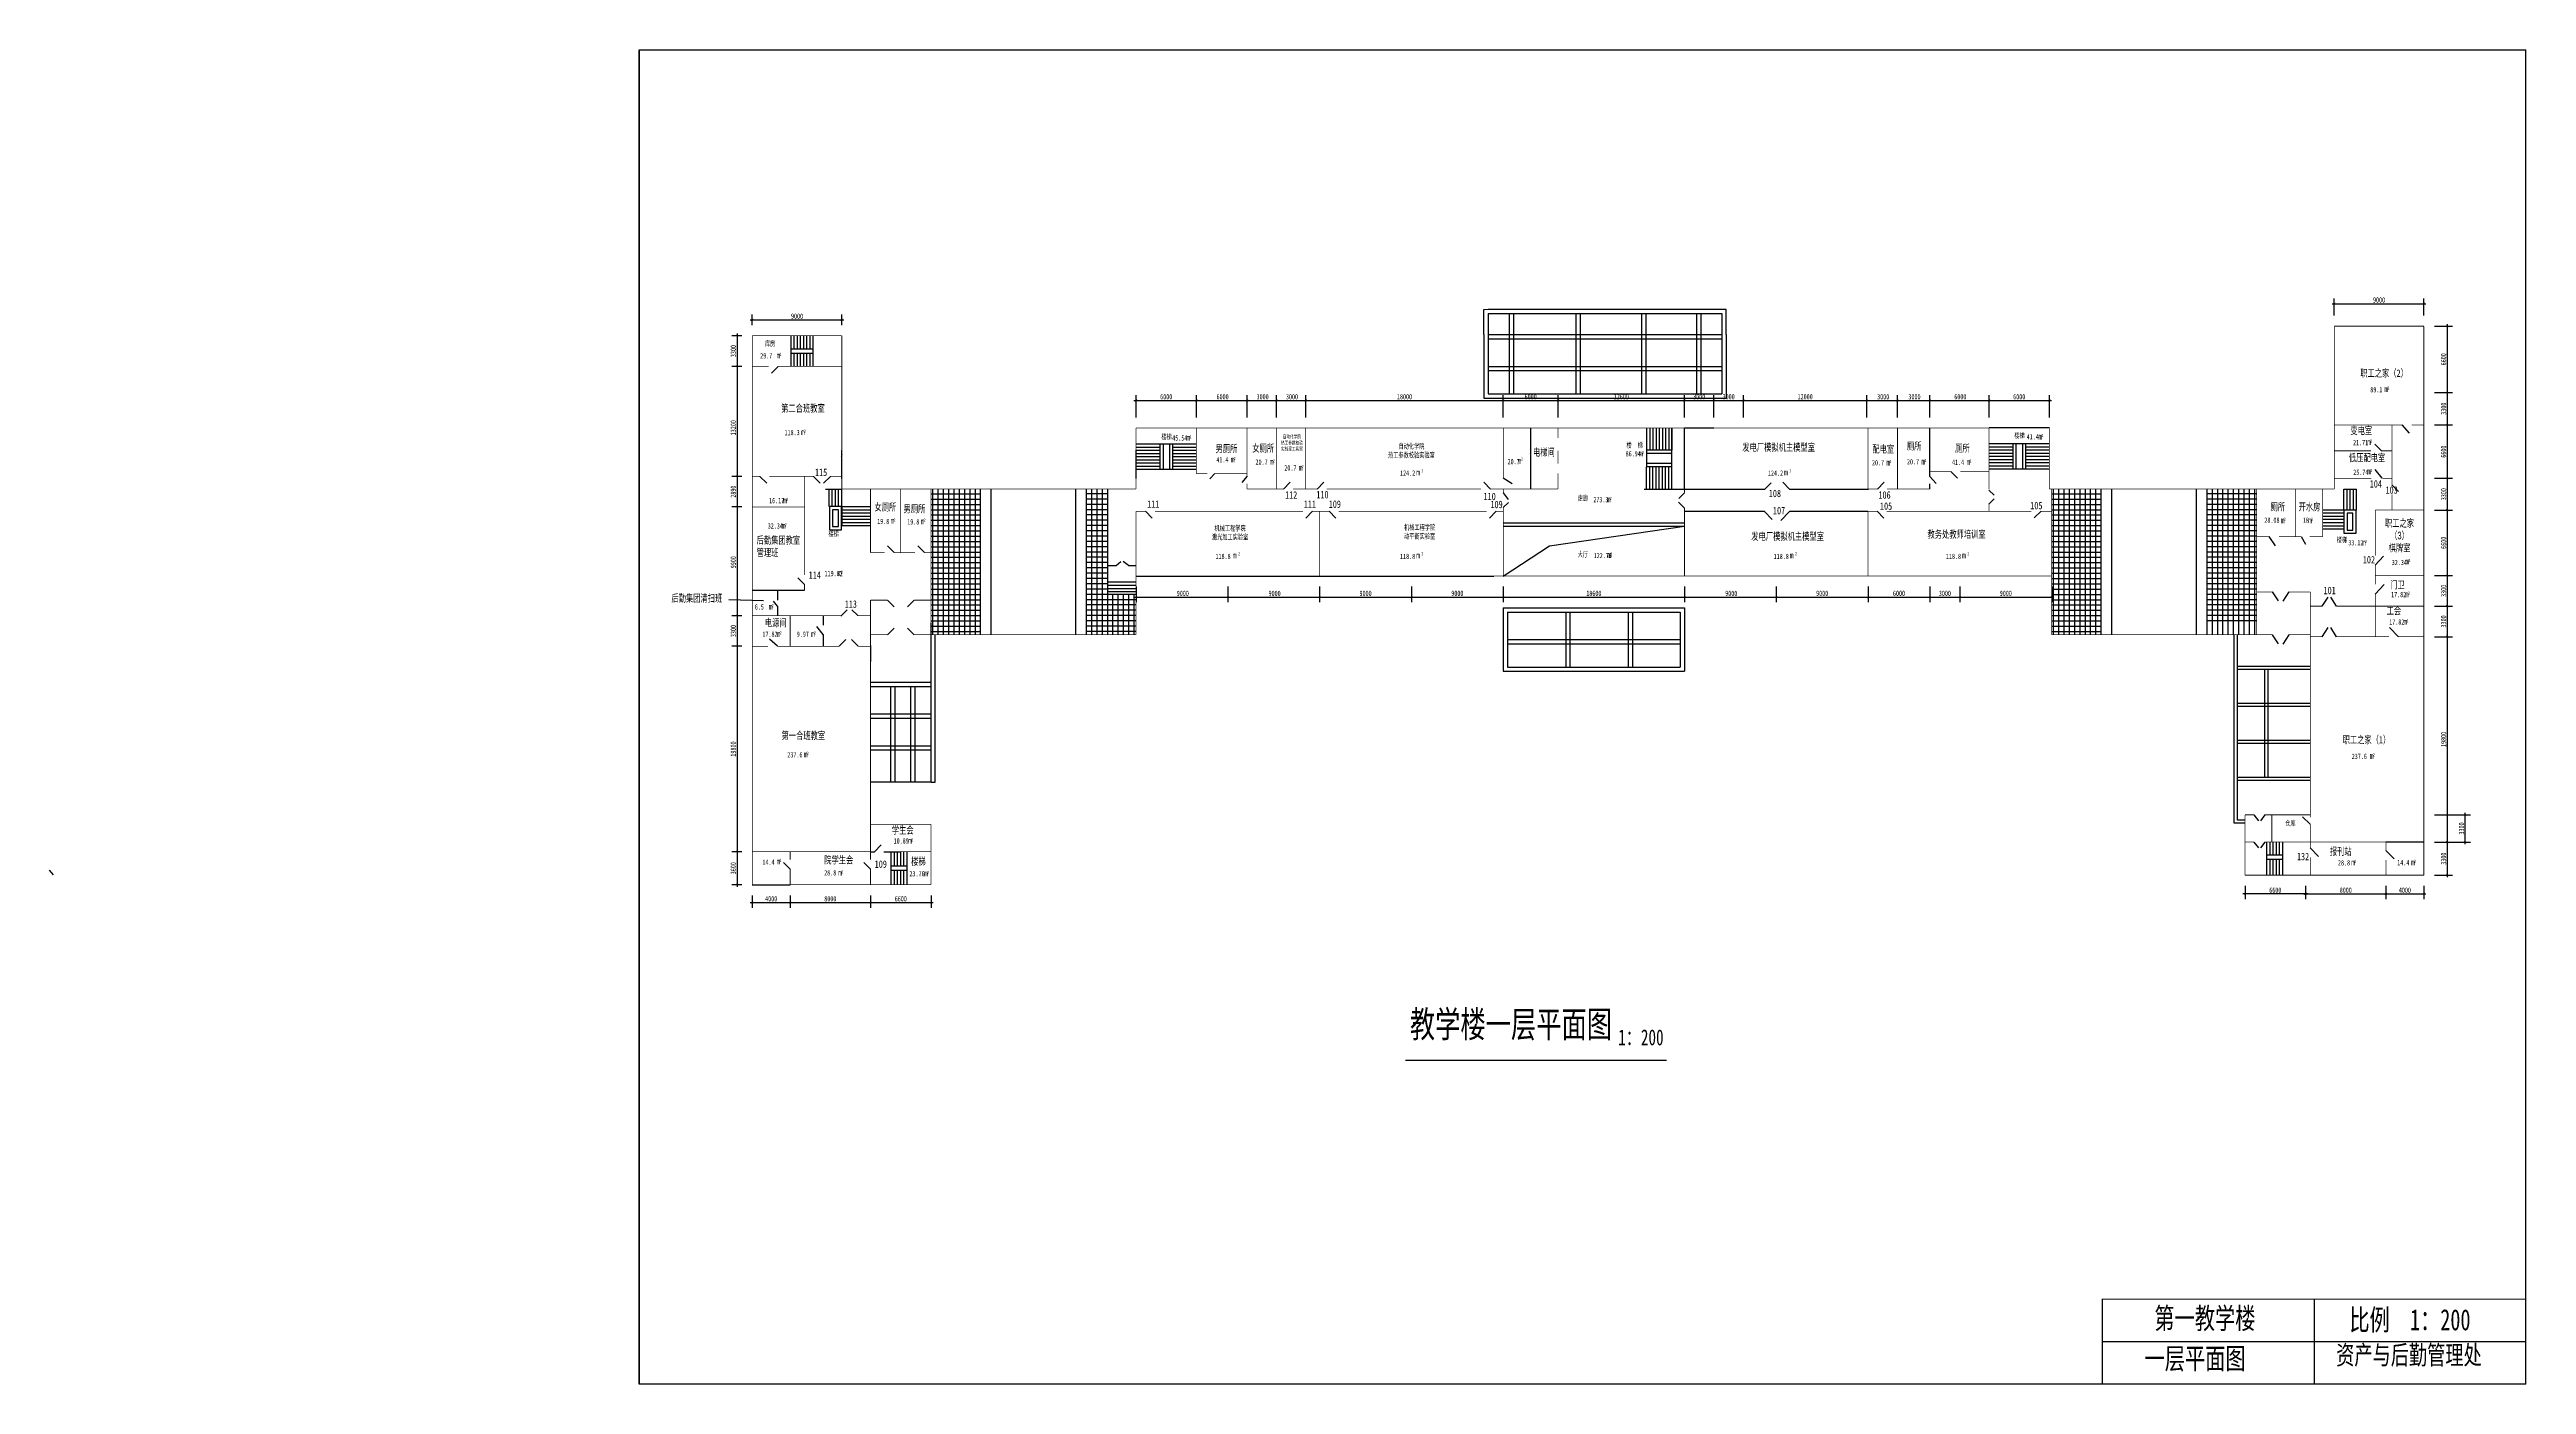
# Model space of a CAD drawing. Extents: x -141466 to 92479, y -96404 to 29716.
import ezdxf

# ---------------------------------------------------------------- set-up
doc = ezdxf.new("R2010")
doc.units = 0
doc.header["$LTSCALE"] = 20
doc.layers.get('0').update_dxf_attribs({"linetype": 'CONTINUOUS'})
doc.layers.get('DEFPOINTS').update_dxf_attribs({"linetype": 'CONTINUOUS'})
doc.styles.get("Standard").update_dxf_attribs({"font": '', "width": 0.7, "height": 700})
doc.styles.get('Standard').set_extended_font_data('FangSong_GB2312')

# ---------------------------------------------------------------- blocks, each defined once
blk = doc.blocks.new('1')
blk.add_line((0, 0), (900, -1))
blk = doc.blocks.new('_ARCHTICK')
at = {"color": 0, "linetype": 'ByBlock', "const_width": 0.15}
blk.add_lwpolyline([(-0.5, -0.5), (0.5, 0.5)], dxfattribs=at)

msp = doc.modelspace()

# ---------------------------------------------------------------- linework, layer by layer
for p, q in [((-5994, 5167), (-5594, 5179)), ((-5994, 2779), (-5994, 5167)), ((-5594, 5179), (16896, 5179)), ((-5594, 4779), (-5594, -2821)), ((-5594, 4779), (16496, 4779)), ((-3594, 4779), (-3594, -2821)), ((-3194, 4779), (-3194, -2821)), ((2706, 4779), (2706, -2821)), ((3106, 4779), (3106, -2821)), ((8891, 4779), (8891, -2821)), ((9291, 4779), (9291, -2821)), ((14096, 4779), (14096, -2821)), ((14496, 4779), (14496, -2821)), ((16496, 4779), (16496, -2821)), ((16896, 2779), (16896, 5169)), ((-71464, 2673), (-71464, -217)), ((-71164, 2673), (-71164, 1428)), ((-70864, 2673), (-70864, 1428)), ((-70564, 2673), (-70564, 1428)), ((-70264, 2673), (-70264, 1428)), ((-69964, 2673), (-69964, 1428)), ((-69664, 2673), (-69664, 1428)), ((-69364, 2673), (-69364, -217)), ((-5994, 2779), (-5994, -3221)), ((-5594, 2779), (16496, 2779)), ((-5594, 2379), (16496, 2379)), ((16896, 2779), (16896, -3221)), ((-71464, 1428), (-69364, 1428)), ((-71464, 1028), (-69364, 1028)), ((-71164, 1028), (-71164, -217)), ((-70864, 1028), (-70864, -217)), ((-70564, 1028), (-70564, -217)), ((-70264, 1028), (-70264, -217)), ((-69964, 1028), (-69964, -217)), ((-69664, 1028), (-69664, -217)), ((-5594, -221), (16496, -221)), ((-5594, -621), (16496, -621)), ((-5994, -3221), (16896, -3221)), ((-5594, -2821), (16496, -2821)), ((-1574, -6037), (-1574, -11807)), ((9366, -6037), (9366, -8137)), ((9666, -6037), (9666, -8137)), ((9966, -6037), (9966, -8137)), ((10266, -6037), (10266, -8137)), ((10566, -6037), (10566, -8137)), ((10866, -6037), (10866, -8137)), ((11166, -6037), (11166, -8137)), ((11466, -6037), (11466, -8137)), ((11766, -11807), (11766, -6037)), ((11766, -6037), (11766, -8137)), ((12956, -11807), (12956, -6037)), ((12956, -6037), (15736, -6037)), ((36136, -10610), (36136, -6037)), ((47417, -6037), (41726, -6037)), ((80723, -5752), (81413, -6526)), ((-38844, -7537), (-33144, -7537)), ((-38844, -7837), (-36594, -7837)), ((-38844, -8137), (-36594, -8137)), ((-38844, -8437), (-36594, -8437)), ((-38844, -8737), (-36594, -8737)), ((-38844, -9037), (-36594, -9037)), ((-38844, -9337), (-36594, -9337)), ((-36594, -7537), (-36594, -9937)), ((-36294, -7537), (-36294, -9937)), ((-35694, -7537), (-35694, -9937)), ((-35394, -7537), (-35394, -9937)), ((-35394, -7837), (-33144, -7837)), ((-35394, -8137), (-33144, -8137)), ((-35394, -8437), (-33144, -8437)), ((-35394, -8737), (-33144, -8737)), ((-35394, -9037), (-33144, -9037)), ((-35394, -9337), (-33144, -9337)), ((11766, -8137), (9366, -8137)), ((9366, -8137), (9366, -9707)), ((11766, -8437), (9366, -8437)), ((47415, -7537), (41715, -7537)), ((43965, -7837), (41715, -7837)), ((43965, -8137), (41715, -8137)), ((43965, -8437), (41715, -8437)), ((43965, -8737), (41715, -8737)), ((43965, -9037), (41715, -9037)), ((43965, -9337), (41715, -9337)), ((43965, -7537), (43965, -9937)), ((44265, -7537), (44265, -9937)), ((44865, -7537), (44865, -9937)), ((45165, -7537), (45165, -9937)), ((47415, -7837), (45165, -7837)), ((47415, -8137), (45165, -8137)), ((47415, -8437), (45165, -8437)), ((47415, -8737), (45165, -8737)), ((47415, -9037), (45165, -9037)), ((47415, -9337), (45165, -9337)), ((78777, -8197), (78154, -7559)), ((-67715, -10607), (-68359, -11258)), ((-38844, -9637), (-36594, -9637)), ((-38844, -9937), (-33144, -9937)), ((-35394, -9637), (-33144, -9637)), ((-31399, -10343), (-31879, -10856)), ((-28364, -10598), (-28849, -11197)), ((-4164, -10758), (-3316, -11297)), ((11766, -9407), (9366, -9407)), ((9366, -11807), (9366, -9707)), ((11766, -9707), (9366, -9707)), ((9666, -11807), (9666, -9707)), ((9966, -11807), (9966, -9707)), ((10266, -11807), (10266, -9707)), ((10566, -11807), (10566, -9707)), ((10866, -11807), (10866, -9707)), ((11166, -11807), (11166, -9707)), ((11466, -11807), (11466, -9707)), ((11766, -11807), (11766, -9707)), ((20510, -11860), (21150, -11220)), ((22870, -11810), (22230, -11170)), ((36136, -10610), (36734, -11296)), ((36136, -11807), (36136, -11310)), ((38120, -10159), (38739, -10781)), ((43965, -9637), (41715, -9637)), ((47415, -9937), (41715, -9937)), ((47415, -9637), (45165, -9637)), ((78855, -10793), (78180, -9962)), ((-68167, -11807), (-66634, -11807)), ((-67834, -13466), (-67834, -11807)), ((-67534, -13466), (-67534, -11807)), ((-67234, -13466), (-67234, -11807)), ((-66934, -13466), (-66934, -11807)), ((-66634, -13466), (-66634, -11807)), ((-66634, -13466), (-66634, -15266)), ((-66634, -13466), (-63924, -13466)), ((-66634, -13766), (-63924, -13766)), ((-58204, -12259), (-53524, -12259)), ((-58204, -12759), (-53524, -12759)), ((-58204, -13259), (-53524, -13259)), ((-58204, -13759), (-53524, -13759)), ((-58024, -25577), (-58024, -11807)), ((-57524, -25577), (-57524, -11807)), ((-57024, -25577), (-57024, -11807)), ((-56524, -25577), (-56524, -11807)), ((-56024, -25577), (-56024, -11807)), ((-55524, -25577), (-55524, -11807)), ((-55024, -25577), (-55024, -11807)), ((-54524, -25577), (-54524, -11807)), ((-54024, -25577), (-54024, -11807)), ((-53524, -25577), (-53524, -11807)), ((-52524, -25577), (-52524, -11807)), ((-44524, -25577), (-44524, -11807)), ((-43524, -25577), (-43524, -11807)), ((-43524, -25577), (-43524, -11807)), ((-41524, -12259), (-43524, -12259)), ((-41524, -12759), (-43524, -12759)), ((-41524, -13259), (-43524, -13259)), ((-41524, -13759), (-43524, -13759)), ((-43024, -25577), (-43024, -11807)), ((-42524, -25577), (-42524, -11807)), ((-42024, -25577), (-42024, -11807)), ((-41524, -25577), (-41524, -11807)), ((-22173, -13907), (-22809, -14544)), ((-4833, -13907), (-5469, -14544)), ((-4170, -12180), (-3690, -12800)), ((-4160, -13560), (-3680, -13080)), ((9160, -11807), (13758, -11807)), ((12960, -13620), (12400, -13060)), ((12960, -12150), (12410, -12700)), ((20500, -13920), (12910, -13920)), ((12960, -12150), (12930, -12150)), ((12956, -12163), (12956, -12163)), ((13350, -11810), (20500, -11810)), ((20510, -13930), (21250, -14670)), ((22870, -13930), (22040, -14770)), ((22870, -11810), (30320, -11810)), ((30270, -13920), (22870, -13920)), ((41710, -11910), (42200, -12400)), ((41710, -13240), (42200, -12740)), ((47636, -12259), (52316, -12259)), ((47636, -12759), (52316, -12759)), ((47636, -13259), (52316, -13259)), ((47636, -13759), (52316, -13759)), ((47816, -25577), (47816, -11807)), ((48316, -25577), (48316, -11807)), ((48816, -25577), (48816, -11807)), ((49316, -25577), (49316, -11807)), ((49816, -25577), (49816, -11807)), ((50316, -25577), (50316, -11807)), ((50816, -25577), (50816, -11807)), ((51316, -25577), (51316, -11807)), ((51816, -25577), (51816, -11807)), ((52316, -25577), (52316, -11807)), ((52316, -25577), (52316, -11807)), ((53316, -25577), (53316, -11807)), ((61316, -25577), (61316, -11807)), ((62316, -25577), (62316, -11807)), ((66996, -12259), (62316, -12259)), ((66996, -12759), (62316, -12759)), ((66996, -13259), (62316, -13259)), ((66996, -13759), (62316, -13759)), ((62816, -25577), (62816, -11807)), ((63316, -25577), (63316, -11807)), ((63816, -25577), (63816, -11807)), ((64316, -25577), (64316, -11807)), ((64816, -25577), (64816, -11807)), ((65316, -25577), (65316, -11807)), ((65816, -25577), (65816, -11807)), ((66316, -25577), (66316, -11807)), ((66816, -25577), (66816, -11807)), ((75235, -13799), (73219, -13799)), ((75227, -11807), (76435, -11807)), ((75235, -13799), (75235, -11807)), ((75535, -13799), (75535, -11807)), ((75835, -13799), (75835, -11807)), ((76135, -13799), (76135, -11807)), ((76435, -13799), (76435, -11807)), ((-66634, -14066), (-63924, -14066)), ((-66634, -14366), (-63924, -14366)), ((-66634, -14666), (-63924, -14666)), ((-66634, -14966), (-63924, -14966)), ((-66634, -15266), (-63924, -15266)), ((-58204, -14259), (-53524, -14259)), ((-58204, -14759), (-53524, -14759)), ((-58204, -15259), (-53524, -15259)), ((-58204, -15759), (-53524, -15759)), ((-58204, -16259), (-53524, -16259)), ((-41524, -14259), (-43524, -14259)), ((-41524, -14759), (-43524, -14759)), ((-41524, -15259), (-43524, -15259)), ((-41524, -15759), (-43524, -15759)), ((-41524, -16259), (-43524, -16259)), ((-4164, -14999), (12956, -14999)), ((-4164, -15299), (12956, -15299)), ((201, -17165), (12956, -15299)), ((47636, -14259), (52316, -14259)), ((47636, -14759), (52316, -14759)), ((47636, -15259), (52316, -15259)), ((47636, -15759), (52316, -15759)), ((47636, -16259), (52316, -16259)), ((66996, -14259), (62316, -14259)), ((66996, -14759), (62316, -14759)), ((66996, -15259), (62316, -15259)), ((66996, -15759), (62316, -15759)), ((66996, -16259), (62316, -16259)), ((68161, -16303), (68731, -17158)), ((71196, -16303), (71611, -17029)), ((75235, -14099), (73219, -14099)), ((75235, -14399), (73219, -14399)), ((75235, -14699), (73219, -14699)), ((75235, -14999), (73219, -14999)), ((75235, -15299), (73219, -15299)), ((75235, -15599), (73219, -15599)), ((-58204, -16759), (-53524, -16759)), ((-58204, -17259), (-53524, -17259)), ((-58204, -17759), (-53524, -17759)), ((-58204, -18259), (-53524, -18259)), ((-41524, -16759), (-43524, -16759)), ((-41524, -17259), (-43524, -17259)), ((-41524, -17759), (-43524, -17759)), ((-41524, -18259), (-43524, -18259)), ((-40721, -19042), (-40297, -18647)), ((-39549, -19042), (-40057, -18647)), ((-4164, -20027), (201, -17165)), ((47636, -16759), (52316, -16759)), ((47636, -17259), (52316, -17259)), ((47636, -17759), (52316, -17759)), ((47636, -18259), (52316, -18259)), ((66996, -16759), (62316, -16759)), ((66996, -17259), (62316, -17259)), ((66996, -17759), (62316, -17759)), ((66996, -18259), (62316, -18259)), ((78202, -18993), (78971, -18140)), ((-58204, -18759), (-53524, -18759)), ((-58204, -19259), (-53524, -19259)), ((-58204, -19759), (-53524, -19759)), ((-58204, -20259), (-53524, -20259)), ((-58204, -20759), (-53524, -20759)), ((-41524, -18759), (-43524, -18759)), ((-41524, -19259), (-43524, -19259)), ((-41524, -19759), (-43524, -19759)), ((-41524, -20259), (-43524, -20259)), ((-41524, -20759), (-43524, -20759)), ((-41524, -19042), (-40721, -19042)), ((-41524, -20588), (-38844, -20588)), ((-41524, -20888), (-38844, -20888)), ((-39549, -19042), (-38844, -19042)), ((-38844, -20027), (-5044, -20027)), ((47636, -18759), (52316, -18759)), ((47636, -19259), (52316, -19259)), ((47636, -19759), (52316, -19759)), ((47636, -20259), (52316, -20259)), ((47636, -20759), (52316, -20759)), ((66996, -18759), (62316, -18759)), ((66996, -19259), (62316, -19259)), ((66996, -19759), (62316, -19759)), ((66996, -20259), (62316, -20259)), ((66996, -20759), (62316, -20759)), ((78202, -21724), (79029, -20829)), ((-77297, -22237), (-74030, -22329)), ((-75094, -21371), (-70160, -21371)), ((-72715, -22869), (-73075, -22410)), ((-72715, -22869), (-72715, -23777)), ((-66720, -23810), (-66130, -23220)), ((-65130, -23760), (-65680, -23220)), ((-58204, -21259), (-53524, -21259)), ((-58204, -21759), (-53524, -21759)), ((-58204, -22259), (-53524, -22259)), ((-58204, -22759), (-53524, -22759)), ((-58204, -22759), (-53524, -22759)), ((-58204, -23259), (-53524, -23259)), ((-41524, -21259), (-43524, -21259)), ((-38844, -21759), (-43524, -21759)), ((-38844, -22259), (-43524, -22259)), ((-38844, -22759), (-43524, -22759)), ((-38844, -22759), (-43524, -22759)), ((-38844, -23259), (-43524, -23259)), ((-41524, -21201), (-38844, -21201)), ((-41524, -21489), (-38844, -21489)), ((-41024, -25577), (-41024, -21759)), ((-40524, -25577), (-40524, -21759)), ((-40024, -25577), (-40024, -21759)), ((-39524, -25577), (-39524, -21759)), ((-39024, -25577), (-39024, -21759)), ((-4164, -23027), (-4164, -29027)), ((-4164, -23027), (12956, -23027)), ((12956, -23027), (12956, -29027)), ((47636, -21259), (52316, -21259)), ((47636, -21759), (52316, -21759)), ((47636, -22259), (52316, -22259)), ((47636, -22759), (52316, -22759)), ((47636, -22759), (52316, -22759)), ((47636, -23259), (52316, -23259)), ((66996, -21259), (62316, -21259)), ((66996, -21759), (62316, -21759)), ((66996, -22259), (62316, -22259)), ((66996, -22759), (62316, -22759)), ((66996, -22759), (62316, -22759)), ((66996, -23259), (62316, -23259)), ((68469, -21533), (69039, -22377)), ((70025, -21533), (69480, -22403)), ((73168, -22872), (73763, -22010)), ((74528, -22872), (73999, -22010)), ((-68390, -25545), (-69006, -24807)), ((-68390, -23777), (-68390, -24660)), ((-68390, -25545), (-68390, -26667)), ((-58204, -23759), (-53524, -23759)), ((-58204, -24259), (-53524, -24259)), ((-58204, -39488), (-58204, -24439)), ((-58204, -24759), (-53524, -24759)), ((-58204, -25259), (-53524, -25259)), ((-57804, -39488), (-57804, -25577)), ((-38844, -23759), (-43524, -23759)), ((-38844, -24259), (-43524, -24259)), ((-38844, -24759), (-43524, -24759)), ((-38844, -25259), (-43524, -25259)), ((-3764, -23427), (-3764, -28627)), ((-3764, -23427), (12556, -23427)), ((1736, -23427), (1736, -28627)), ((2136, -23427), (2136, -28627)), ((7636, -23427), (7636, -28627)), ((8036, -23427), (8036, -28627)), ((12556, -23427), (12556, -28627)), ((47636, -23759), (52316, -23759)), ((47636, -24259), (52316, -24259)), ((47636, -24759), (52316, -24759)), ((47636, -25259), (52316, -25259)), ((66996, -23759), (62316, -23759)), ((66996, -24259), (62316, -24259)), ((64886, -43385), (64886, -25577)), ((65186, -43085), (65186, -25577)), ((68469, -25577), (69039, -26422)), ((70025, -25577), (69480, -26448)), ((73168, -25762), (73763, -24900)), ((74528, -25762), (73999, -24900)), ((80401, -25762), (79542, -24891)), ((-72705, -26667), (-73453, -25997)), ((-3764, -26027), (12556, -26027)), ((-3764, -26427), (12556, -26427)), ((-58204, -30088), (-63924, -30088)), ((-4164, -29027), (12956, -29027)), ((-3764, -28627), (12556, -28627)), ((65186, -28527), (72057, -28527)), ((65186, -28827), (72057, -28827)), ((67746, -28827), (67746, -39027)), ((68046, -28827), (68046, -39027)), ((-58204, -30488), (-63924, -30488)), ((-62004, -39488), (-62004, -30488)), ((-61604, -39488), (-61604, -30488)), ((-60104, -39488), (-60104, -30488)), ((-59704, -39488), (-59704, -30488)), ((65186, -32027), (72057, -32027)), ((65186, -32327), (72057, -32327)), ((-58204, -33088), (-63924, -33088)), ((-58204, -33488), (-63924, -33488)), ((-58204, -36088), (-63924, -36088)), ((-58204, -36488), (-63924, -36488)), ((65186, -35527), (72057, -35527)), ((65186, -35827), (72057, -35827)), ((-58204, -39488), (-63924, -39488)), ((-58204, -39488), (-57804, -39488)), ((65186, -39027), (72057, -39027)), ((65186, -39327), (72057, -39327)), ((65893, -43385), (64886, -43385)), ((65893, -43085), (65186, -43085)), ((66740, -42587), (67185, -43144)), ((67760, -42587), (67355, -43144)), ((72057, -43457), (71327, -42765)), ((-63924, -46067), (-63559, -46067)), ((-62659, -46067), (-61104, -46067)), ((-62004, -46067), (-62004, -49192)), ((-61704, -46067), (-61704, -47430)), ((-61404, -46067), (-61404, -47430)), ((-61104, -46067), (-61104, -47430)), ((-60804, -46067), (-60804, -47430)), ((-60504, -46067), (-60504, -49192)), ((66740, -45162), (67185, -45719)), ((67760, -45162), (67355, -45719)), ((67956, -48287), (67956, -45193)), ((67956, -46368), (69456, -46368)), ((67956, -46768), (69456, -46768)), ((68256, -46368), (68256, -45193)), ((68256, -48287), (68256, -46768)), ((68556, -46368), (68556, -45193)), ((68556, -48287), (68556, -46768)), ((68856, -46368), (68856, -45193)), ((68856, -48287), (68856, -46768)), ((69156, -46368), (69156, -45193)), ((69156, -48287), (69156, -46768)), ((69456, -48287), (69456, -45193)), ((72057, -45713), (72824, -46514)), ((82787, -45162), (79207, -45162)), ((79207, -45944), (79974, -46745)), ((-141105, -48269), (-141466, -47810)), ((-60504, -47430), (-62004, -47430)), ((-60504, -47830), (-62004, -47830)), ((-61704, -47830), (-61704, -49192)), ((-61404, -47830), (-61404, -49192)), ((-61104, -47830), (-61104, -49192)), ((-60804, -47830), (-60804, -49192)), ((-75094, -49192), (-71514, -49192)), ((72419, -88344), (72419, -96344)), ((52419, -92344), (92419, -92344))]:
    msp.add_line(p, q)
at = {"color": 0, "linetype": 'ByBlock'}
for p, q in [((74127, 5704), (82987, 5704)), ((74327, 4578), (74327, 6204)), ((82787, 4578), (82787, 6204)), ((-76094, 2673), (-77035, 2673)), ((-76535, 2873), (-76535, -417)), ((-75294, 4173), (-66434, 4173)), ((-75094, 3673), (-75094, 4673)), ((-66634, 3673), (-66634, 4673)), ((83787, 3578), (85499, 3578)), ((84999, 3778), (84999, -2872)), ((-76094, -217), (-77035, -217)), ((-76535, -17), (-76535, -10807)), ((-39044, -3436), (-32944, -3436)), ((-38844, -5037), (-38844, -2936)), ((-33344, -3436), (-28164, -3436)), ((-33144, -5037), (-33144, -2936)), ((-28564, -3436), (-25384, -3436)), ((-28364, -5037), (-28364, -2936)), ((-25784, -3436), (-22614, -3436)), ((-25584, -5037), (-25584, -2936)), ((-23014, -3436), (-3964, -3436)), ((-22814, -5037), (-22814, -2936)), ((-4364, -3436), (1216, -3436)), ((-4164, -5037), (-4164, -2936)), ((816, -3436), (13156, -3436)), ((1016, -5037), (1016, -2936)), ((12756, -3436), (15936, -3436)), ((12956, -5037), (12956, -2936)), ((15536, -3436), (18716, -3436)), ((15736, -5037), (15736, -2936)), ((18316, -3436), (30387, -3436)), ((18516, -5037), (18516, -2936)), ((29987, -3436), (33276, -3436)), ((30187, -5037), (30187, -2936)), ((32876, -3436), (36336, -3436)), ((33076, -5037), (33076, -2936)), ((35936, -3436), (41926, -3436)), ((36136, -5037), (36136, -2936)), ((41526, -3436), (47617, -3436)), ((41726, -5037), (41726, -2936)), ((47417, -5037), (47417, -2936)), ((83787, -2672), (85499, -2672)), ((84999, -2472), (84999, -5952)), ((83787, -5752), (85499, -5752)), ((84999, -5552), (84999, -10993)), ((-66634, -10807), (-66634, -8137)), ((-38844, -10807), (-38844, -8137)), ((-76094, -10607), (-77035, -10607)), ((-76535, -10407), (-76535, -13697)), ((83787, -10793), (85499, -10793)), ((84999, -10593), (84999, -13992)), ((-76094, -13497), (-77035, -13497)), ((-76535, -13297), (-76535, -23977)), ((83787, -13792), (85499, -13792)), ((84999, -13592), (84999, -20182)), ((-38844, -21027), (-38844, -22510)), ((-30174, -21027), (-30174, -22510)), ((-21504, -21027), (-21504, -22510)), ((-12834, -21027), (-12834, -22510)), ((-4164, -21027), (-4164, -22510)), ((12956, -21027), (12956, -22510)), ((21626, -21027), (21626, -22510)), ((30296, -21027), (30296, -22510)), ((36136, -21027), (36136, -22510)), ((38966, -21027), (38966, -22510)), ((47636, -21027), (47636, -22510)), ((47636, -21027), (47636, -22510)), ((83787, -19982), (85499, -19982)), ((84999, -19782), (84999, -23072)), ((-39044, -22010), (-29974, -22010)), ((-30374, -22010), (-21304, -22010)), ((-21704, -22010), (-12634, -22010)), ((-13034, -22010), (-3964, -22010)), ((-4364, -22010), (13156, -22010)), ((12756, -22010), (21826, -22010)), ((21426, -22010), (30496, -22010)), ((30096, -22010), (36336, -22010)), ((35936, -22010), (39166, -22010)), ((38766, -22010), (47836, -22010)), ((83787, -22872), (85499, -22872)), ((84999, -22672), (84999, -25962)), ((-76094, -23777), (-77035, -23777)), ((-76094, -23777), (-77035, -23777)), ((-76535, -23577), (-76535, -26867)), ((84999, -25562), (84999, -45362)), ((-76094, -26667), (-77035, -26667)), ((-76535, -26467), (-76535, -46267)), ((-63924, -26577), (-63924, -28102)), ((83787, -25762), (85499, -25762)), ((83787, -42587), (87193, -42587)), ((86693, -45362), (86693, -42387)), ((-76094, -46067), (-77035, -46067)), ((-76535, -45867), (-76535, -49392)), ((83787, -45162), (85499, -45162)), ((83787, -45162), (87193, -45162)), ((84999, -44962), (84999, -48487)), ((83787, -48287), (85499, -48287)), ((-76094, -49192), (-77035, -49192)), ((-75294, -50869), (-71314, -50869)), ((-75094, -50192), (-75094, -51369)), ((-71714, -50869), (-63724, -50869)), ((-71514, -50192), (-71514, -51369)), ((-64124, -50869), (-58004, -50869)), ((-63924, -50192), (-63924, -51369)), ((-63924, -50192), (-63924, -51369)), ((-58204, -50192), (-58204, -51369)), ((71817, -50054), (65697, -50054)), ((65897, -49287), (65897, -50554)), ((71417, -50054), (79407, -50054)), ((71617, -49287), (71617, -50554)), ((71617, -49287), (71617, -50554)), ((79007, -50054), (82987, -50054)), ((79207, -49287), (79207, -50554)), ((82787, -49287), (82787, -50554))]:
    msp.add_line(p, q, dxfattribs=at)
at = {"lineweight": 30}
msp.add_line((-72715, -21371), (-72715, -22291), dxfattribs=at)
for points, const_width in [([(-85781, 29656), (92419, 29656), (92419, -96344), (-85781, -96344), (-85781, 29656)], 120), ([(-75094, 2673), (-66634, 2673)], 70), ([(-75094, 2673), (-75094, -49192)], 70), ([(-66634, 2673), (-66634, 1807)], 70), ([(74327, 3578), (74327, -10902), (74316, -10902)], 70), ([(82787, 3578), (74327, 3578)], 70), ([(82787, 3578), (82787, -48287)], 70), ([(-66634, 1807), (-66634, 607)], 70), ([(-66634, 607), (-66634, -11807), (-38844, -11807)], 70), ([(-75094, -217), (-73543, -217)], 70), ([(-72643, -217), (-66634, -217)], 70), ([(-38844, -6037), (1016, -6037)], 70), ([(-38844, -6037), (-38844, -11807)], 70), ([(-33144, -6037), (-33144, -10343)], 70), ([(-28364, -6037), (-28364, -10598)], 70), ([(-25584, -6037), (-25584, -11807)], 70), ([(-22814, -6037), (-22814, -11807)], 70), ([(-4164, -6037), (-4164, -9273)], 70), ([(-1574, -6037), (-1574, -11807)], 70), ([(1016, -6037), (1016, -6990)], 70), ([(1016, -6037), (8156, -6037)], 70), ([(8156, -6037), (12956, -6037)], 70), ([(12956, -6037), (47417, -6037)], 70), ([(12956, -6037), (12956, -11807), (13758, -11807)], 70), ([(36136, -6037), (36136, -10610)], 70), ([(41715, -6037), (41715, -11830)], 70), ([(47417, -6037), (47417, -11807)], 70), ([(80723, -5752), (74327, -5752)], 70), ([(79767, -5752), (79767, -9951)], 70), ([(82787, -5752), (81631, -5752)], 70), ([(-4164, -9273), (-4164, -10173)], 70), ([(1016, -8190), (1016, -9422)], 70), ([(77791, -8197), (74327, -8197)], 70), ([(79767, -8197), (78777, -8197)], 70), ([(79767, -7780), (79767, -11416)], 70), ([(-73467, -10607), (-69967, -10607)], 70), ([(-69967, -10607), (-69304, -10607)], 70), ([(-67715, -10607), (-66634, -10607)], 70), ([(-33144, -10343), (-32099, -10343)], 70), ([(-31399, -10343), (-28364, -10343)], 70), ([(-28364, -11298), (-28364, -11807)], 70), ([(-4164, -10173), (-4164, -10758)], 70), ([(1016, -10322), (1016, -11807)], 70), ([(38120, -10159), (36136, -10159)], 70), ([(36136, -11310), (36136, -11807)], 70), ([(41715, -10159), (39005, -10159)], 70), ([(77817, -10793), (74327, -10793)], 70), ([(74327, -10902), (74327, -11807)], 70), ([(79767, -10793), (78855, -10793)], 70), ([(-75094, -13497), (-70133, -13497)], 70), ([(-63924, -11807), (-63924, -17807)], 70), ([(-61104, -11807), (-61104, -17807)], 70), ([(-58204, -11807), (-58204, -25577)], 70), ([(-41524, -11807), (-41524, -21759)], 70), ([(-38844, -13907), (-37943, -13907)], 70), ([(-38844, -13907), (-38844, -25577)], 70), ([(-37043, -13907), (-27170, -13907)], 70), ([(-28373, -13907), (-23073, -13907)], 70), ([(-28364, -11807), (-24932, -11807)], 70), ([(-24032, -11807), (-21754, -11807)], 70), ([(-22173, -13907), (-21504, -13907)], 70), ([(-21504, -13907), (-21504, -20027)], 70), ([(-21504, -13907), (-20603, -13907)], 70), ([(-20854, -11807), (-12239, -11807)], 70), ([(-19703, -13907), (-10980, -13907)], 70), ([(-13503, -13907), (-12834, -13907)], 70), ([(-13497, -11807), (-6274, -11807)], 70), ([(-12834, -13907), (-11933, -13907)], 70), ([(-11933, -13907), (-5733, -13907)], 70), ([(-5374, -11807), (-4164, -11807)], 70), ([(-4833, -13907), (-4164, -13907)], 70), ([(-4164, -11807), (-3129, -11807)], 70), ([(-4164, -11807), (-4164, -12180)], 70), ([(-4164, -13560), (-4164, -20027)], 70), ([(-3418, -11807), (1016, -11807)], 70), ([(12956, -11807), (12956, -12163)], 70), ([(12956, -13604), (12956, -20027)], 70), ([(13038, -11807), (13758, -11807)], 70), ([(30296, -11807), (31172, -11807)], 70), ([(30296, -13907), (31158, -13907)], 70), ([(32058, -13907), (43404, -13907)], 70), ([(32072, -11807), (36136, -11807)], 70), ([(38431, -13907), (42454, -13907)], 70), ([(40870, -13907), (42118, -13907)], 70), ([(40870, -13907), (45094, -13907)], 70), ([(41715, -13240), (41715, -13907)], 70), ([(45094, -13907), (45728, -13907)], 70), ([(46628, -13907), (47636, -13907)], 70), ([(51167, -11807), (47417, -11807)], 70), ([(47636, -11807), (47636, -25577)], 70), ([(66996, -11807), (47636, -11807)], 70), ([(51167, -11807), (72057, -11807)], 70), ([(74327, -11807), (65897, -11807)], 70), ([(66996, -11807), (66996, -25577)], 70), ([(70651, -11807), (70651, -16303)], 70), ([(73219, -11807), (73219, -16303)], 70), ([(78202, -13792), (78202, -18093)], 70), ([(82787, -13792), (78202, -13792)], 70), ([(79767, -12316), (79767, -13792)], 70), ([(68161, -16303), (66996, -16303)], 70), ([(71196, -16303), (69121, -16303)], 70), ([(73219, -16303), (72000, -16303)], 70), ([(-63924, -17807), (-62584, -17807)], 70), ([(-61684, -17807), (-59723, -17807)], 70), ([(-58823, -17807), (-58204, -17807)], 70), ([(-70160, -20824), (-70160, -20887)], 70), ([(-70160, -20887), (-70160, -21371)], 70), ([(-38844, -20027), (-5044, -20027)], 70), ([(-38844, -20027), (-38844, -25577)], 70), ([(-38844, -20027), (-38844, -25577)], 70), ([(-5044, -20027), (8156, -20027)], 70), ([(8156, -20027), (12956, -20027)], 70), ([(12956, -20027), (47636, -20027)], 70), ([(42118, -20027), (42476, -20027)], 70), ([(78202, -18993), (78202, -19982)], 70), ([(78202, -19982), (78202, -20824)], 70), ([(82787, -19982), (78202, -19982)], 70), ([(-63924, -22304), (-63924, -25577)], 70), ([(-63924, -22304), (-62331, -22304)], 70), ([(-59798, -22304), (-58204, -22304)], 70), ([(-41524, -21759), (-38844, -21759)], 70), ([(68469, -21533), (66996, -21533)], 70), ([(72057, -21533), (70025, -21533)], 70), ([(72057, -21533), (72057, -25027)], 70), ([(72057, -21672), (72057, -42828)], 70), ([(73168, -22872), (72057, -22872)], 70), ([(82787, -22872), (74528, -22872)], 70), ([(78202, -21724), (78202, -22872)], 70), ([(78202, -22872), (78202, -25762)], 70), ([(-75094, -23777), (-66749, -23777)], 70), ([(-71514, -23777), (-71514, -26667)], 70), ([(-65160, -23777), (-63924, -23777)], 70), ([(-63924, -25577), (-63924, -46813)], 70), ([(-63924, -25577), (-62331, -25577)], 70), ([(-59798, -25577), (-58204, -25577)], 70), ([(-58204, -25577), (-38844, -25577)], 70), ([(68469, -25577), (47636, -25577)], 70), ([(72057, -25577), (70025, -25577)], 70), ([(73168, -25762), (72057, -25762)], 70), ([(79501, -25762), (74528, -25762)], 70), ([(79501, -25762), (74528, -25762)], 70), ([(82787, -25762), (80401, -25762)], 70), ([(82787, -25762), (80401, -25762)], 70), ([(-75094, -26667), (-73605, -26667)], 70), ([(-72705, -26667), (-66889, -26667)], 70), ([(-65089, -26667), (-63924, -26667)], 70), ([(-63924, -43492), (-60437, -43492)], 70), ([(-60437, -43492), (-59237, -43492)], 70), ([(-59237, -43492), (-58204, -43492)], 70), ([(-58204, -43492), (-58204, -49192)], 70), ([(65897, -42587), (65897, -48287)], 70), ([(66740, -42587), (65897, -42587)], 70), ([(67760, -42587), (68372, -42587)], 70), ([(72057, -42587), (68372, -42587)], 70), ([(68426, -42587), (68426, -45162)], 70), ([(72057, -43457), (72057, -45713)], 70), ([(-75094, -46067), (-63924, -46067)], 70), ([(-71514, -46067), (-71514, -46813)], 70), ([(-63559, -46067), (-63924, -46067)], 70), ([(-61104, -46067), (-62659, -46067)], 70), ([(-61104, -46067), (-58204, -46067)], 70), ([(66740, -45162), (65897, -45162)], 70), ([(72057, -45162), (67760, -45162)], 70), ([(82787, -45162), (71617, -45162)], 70), ([(72057, -46613), (72057, -48287)], 70), ([(79207, -45162), (79207, -45944)], 70), ([(-71514, -47713), (-71514, -49192)], 70), ([(-63924, -47713), (-63924, -49192)], 70), ([(82787, -48287), (65897, -48287)], 70), ([(79207, -46844), (79207, -48287)], 70), ([(-75094, -49192), (-58204, -49192)], 70), ([(-13405, -65790), (11280, -65790)], 120), ([(92419, -96344), (92419, -88344), (72419, -88344), (52419, -88344), (52419, -96344)], 120)]:
    msp.add_lwpolyline(points, dxfattribs=dict(const_width=const_width))
for points in [[(-85781, -96344), (92419, -96344), (92419, 29656), (-85781, 29656)], [(-66659, -13466), (-67807, -13466), (-67807, -15652), (-66659, -15652)], [(-66959, -13766), (-67507, -13766), (-67507, -15352), (-66959, -15352)], [(76382, -13799), (75235, -13799), (75235, -15985), (76382, -15985)], [(76082, -14099), (75535, -14099), (75535, -15685), (76082, -15685)]]:
    msp.add_lwpolyline(points, close=True)
at = {"color": 0, "linetype": 'ByBlock', "const_width": 30}
for points in [[(-33044, -3336), (-33244, -3536)], [(-28464, -3536), (-28264, -3336)], [(-28264, -3336), (-28464, -3536)], [(-25684, -3536), (-25484, -3336)], [(-25484, -3336), (-25684, -3536)], [(-22714, -3336), (-22914, -3536)], [(-22914, -3536), (-22714, -3336)], [(30287, -3336), (30087, -3536)], [(33176, -3336), (32976, -3536)], [(32976, -3536), (33176, -3336)], [(36036, -3536), (36236, -3336)], [(36236, -3336), (36036, -3536)], [(-30074, -21910), (-30274, -22110)], [(-4064, -21910), (-4264, -22110)], [(13056, -21910), (12856, -22110)], [(-76435, -26767), (-76635, -26567)]]:
    msp.add_lwpolyline(points, dxfattribs=at)
for points in [[(30296, -6037, 70, 70, 0), (30296, -11807, 70, 70, 0)], [(33076, -6037, 70, 70, 0), (33076, -11807, 70, 70, 0)], [(-75094, -10607, 70, 70, 0), (-74367, -10607, 70, 70, 0)], [(30296, -13907, 70, 70, 0), (30296, -20027, 70, 70, 0)], [(47636, -13907, 70, 70, 0), (47636, -20027, 70, 70, 0)]]:
    msp.add_lwpolyline(points, format="xyseb")
at = {"lineweight": 30, "const_width": 70}
msp.add_lwpolyline([(-70133, -10607), (-70133, -19924)], dxfattribs=at)
at = {"layer": 'DEFPOINTS', "color": 0, "linetype": 'ByBlock'}
for p in [(82787, 5704), (-75094, 2673), (-75094, 2673), (-66634, 4173), (-66634, 2673), (74327, 3578), (82787, 3578), (82787, 3578), (82787, 3578), (-76535, -217), (-75094, -217), (-75094, -217), (-33144, -3436), (-28364, -3436), (-25584, -3436), (-22814, -3436), (-4164, -3436), (1016, -3436), (12956, -3436), (15736, -3436), (18516, -3436), (30187, -3436), (33076, -3436), (36136, -3436), (41726, -3436), (47417, -3436), (84999, -2672), (-38844, -6037), (-38844, -6037), (-33144, -6037), (-33144, -6037), (-33144, -6037), (-33144, -6037), (-33144, -6037), (-28364, -6037), (-28364, -6037), (-28364, -6037), (-28364, -6037), (-25584, -6037), (-25584, -6037), (-25584, -6037), (-25584, -6037), (-25584, -6037), (-22814, -6037), (-22814, -6037), (-22814, -6037), (-22814, -6037), (-22814, -6037), (-22814, -6037), (-22814, -6037), (-15814, -6037), (-15814, -6037), (-4164, -6037), (-4164, -6037), (-4164, -6037), (-4164, -6037), (-4164, -6037), (-1574, -6037), (1016, -6037), (1016, -6037), (12956, -6037), (12956, -6037), (12956, -6037), (15736, -6037), (15736, -6037), (18516, -6037), (18516, -6037), (30187, -6037), (30187, -6037), (30546, -6037), (30546, -6037), (33076, -6037), (33076, -6037), (36136, -6037), (36136, -6037), (36136, -6037), (36136, -6037), (41726, -6037), (41726, -6037), (41726, -6037), (47417, -6037), (47417, -6037), (47417, -6037), (47417, -6037), (82787, -5752), (82787, -5752), (84999, -5752), (-38844, -8637), (-76535, -10607), (82787, -10793), (82787, -10793), (84999, -10793), (-76535, -13497), (-75094, -11807), (-75094, -11807), (-75094, -13497), (-75094, -13497), (-66634, -11807), (-63924, -11807), (-63924, -11807), (-61104, -11807), (-61104, -11807), (-58204, -11807), (-58204, -11807), (-58204, -11807), (-45224, -11807), (-45224, -11807), (-45224, -11807), (-45224, -11807), (-42144, -11807), (-42144, -11807), (-42144, -11807), (-38844, -11807), (-38844, -11807), (-38844, -11807), (-38844, -11807), (12956, -13907), (30243, -13907), (30243, -13907), (47636, -11807), (47636, -11807), (47636, -11807), (47636, -11807), (50497, -11807), (50497, -11807), (50497, -11807), (50497, -11807), (50936, -11807), (50936, -11807), (50936, -11807), (53577, -11807), (53577, -11807), (53577, -11807), (53577, -11807), (54016, -11807), (54016, -11807), (54016, -11807), (54016, -11807), (56657, -11807), (56657, -11807), (56657, -11807), (56657, -11807), (59737, -11807), (59737, -11807), (59737, -11807), (59737, -11807), (65897, -11807), (65897, -11807), (65897, -11807), (65897, -11807), (66996, -11807), (66996, -11807), (66996, -11807), (68977, -11807), (68977, -11807), (68977, -11807), (68977, -11807), (71977, -11807), (72057, -11807), (82787, -13792), (82787, -13792), (82787, -13792), (82787, -13792), (84999, -13792), (-38844, -18618), (-75094, -20887), (-75094, -20887), (-30174, -20027), (-30174, -20027), (-30174, -20027), (-21504, -20027), (-21504, -20027), (-21504, -20027), (-21504, -20027), (-12834, -20027), (-12834, -20027), (-12834, -20027), (-12834, -20027), (-4164, -20027), (-4164, -20027), (-4164, -20027), (12956, -20027), (12956, -20027), (21626, -20027), (21626, -20027), (30296, -20027), (30296, -20027), (36136, -20027), (36136, -20027), (38966, -20027), (38966, -20027), (47636, -20027), (47636, -20027), (82787, -19982), (82787, -19982), (82787, -19982), (82787, -19982), (84999, -19982), (-30174, -22010), (-21504, -22010), (-12834, -22010), (-4164, -22010), (12956, -22010), (21626, -22010), (30296, -22010), (36136, -22010), (38966, -22010), (47636, -22010), (82787, -22872), (82787, -22872), (82787, -22872), (82787, -22872), (84999, -22872), (-76535, -23777), (-76535, -23777), (-75094, -23777), (-75094, -23777), (-63924, -25577), (-54744, -25577), (-54744, -25577), (-45564, -25577), (-45564, -25577), (-42304, -25577), (-42304, -25577), (-38844, -25577), (47636, -25027), (47636, -25577), (50497, -25027), (50497, -25027), (51096, -25577), (51096, -25577), (53577, -25027), (53577, -25027), (54356, -25577), (54356, -25577), (56657, -25027), (56657, -25027), (59737, -25027), (59737, -25027), (-76535, -26667), (-75094, -26667), (-75094, -26667), (82787, -25762), (82787, -25762), (82787, -25762), (82787, -25762), (84999, -25762), (72057, -42587), (86693, -42587), (-76535, -46067), (-75094, -46067), (-75094, -46067), (-61104, -46067), (-61104, -46067), (72057, -45162), (82787, -45162), (82787, -45162), (82787, -45162), (82787, -45162), (84999, -45162), (65897, -48287), (65897, -48287), (71617, -48287), (71617, -48287), (71617, -48287), (79207, -48287), (79207, -48287), (82787, -48287), (82787, -48287), (82787, -48287), (84999, -48287), (-76535, -49192), (-75094, -49192), (-75094, -49192), (-71514, -49192), (-71514, -49192), (-71514, -50869), (-63924, -49192), (-63924, -49192), (-63924, -49192), (-63924, -50869), (-58204, -49192), (-58204, -49192), (-58204, -50869), (65897, -50054), (71617, -50054), (79207, -50054), (82787, -50054)]:
    msp.add_point(p, dxfattribs=at)

# ---------------------------------------------------------------- block references
at = {"color": 0, "linetype": 'ByBlock', "yscale": 200, "zscale": 200}
for p, xscale, rotation in [((74327, 5704), 200, 180), ((-76535, 2673), 200, 90), ((-75094, 4173), 200, 180), ((84999, 3578), 200, 90), ((-76535, -217), 200, 90), ((-76535, -217), 200, 270), ((-38844, -3436), 200, 180), ((-4164, -3436), 200, 180), ((1016, -3436), 200, 180), ((12956, -3436), 200, 180), ((15736, -3436), 200, 180), ((18516, -3436), 200, 180), ((41726, -3436), 200, 180), ((47417, -3436), 200, 180), ((84999, -2672), 200, 90), ((84999, -2672), 200, 270), ((84999, -5752), 200, 270), ((84999, -5752), 200, 90), ((-66634, -8637), 200, 180), ((-76535, -10607), 200, 270), ((-76535, -10607), 200, 90), ((84999, -10793), 200, 90), ((84999, -10793), 200, 270), ((-76535, -13497), 200, 90), ((-76535, -13497), 200, 270), ((84999, -13792), 200, 90), ((84999, -13792), 200, 270), ((84999, -19982), 200, 270), ((84999, -19982), 200, 90), ((-38844, -22010), 200, 180), ((-21504, -22010), 200, 180), ((-12834, -22010), 200, 180), ((21626, -22010), 200, 180), ((30296, -22010), 200, 180), ((36136, -22010), 200, 180), ((38966, -22010), 200, 180), ((47636, -22010), -200, 180), ((84999, -22872), 200, 90), ((84999, -22872), 200, 270), ((-76535, -23777), 200, 90), ((-76535, -23777), 200, 270), ((-76535, -23777), 200, 90), ((-76535, -23777), 200, 270), ((84999, -25762), 200, 90), ((84999, -25762), 200, 270), ((-76535, -26667), 200, 270), ((86693, -42587), 200, 90), ((-76535, -46067), 200, 270), ((-76535, -46067), 200, 90), ((84999, -45162), 200, 270), ((84999, -45162), 200, 90), ((86693, -45162), 200, 270), ((-76535, -49192), 200, 270), ((84999, -48287), 200, 270), ((-75094, -50869), 200, 180), ((-71514, -50869), 200, 180), ((-63924, -50869), 200, 180), ((-63924, -50869), 200, 180), ((65897, -50054), 200, 180), ((71617, -50054), 200, 180), ((79207, -50054), 200, 180)]:
    msp.add_blockref('_ARCHTICK', p, dxfattribs=dict(at, xscale=xscale, rotation=rotation))
at = {"color": 0, "linetype": 'ByBlock', "xscale": 200, "yscale": 200, "zscale": 200}
for p in [(82787, 5704), (-66634, 4173), (-33144, -3436), (-4164, -3436), (1016, -3436), (12956, -3436), (15736, -3436), (18516, -3436), (30187, -3436), (41726, -3436), (47417, -3436), (-30174, -22010), (-21504, -22010), (-12834, -22010), (-4164, -22010), (12956, -22010), (21626, -22010), (30296, -22010), (36136, -22010), (38966, -22010), (47636, -22010), (-71514, -50869), (-63924, -50869), (-58204, -50869), (71617, -50054), (71617, -50054), (79207, -50054), (82787, -50054)]:
    msp.add_blockref('_ARCHTICK', p, dxfattribs=at)
for p, rotation in [((-73280, -853), 45), ((-74367, -10607), 315), ((-69304, -10607), 315), ((-24932, -11807), 45), ((-21754, -11807), 45), ((-5374, -11807), 135), ((31172, -11807), 45), ((79767, -11416), 315), ((-37943, -13907), 315), ((-20603, -13907), 315), ((31158, -13907), 315), ((46628, -13907), 225), ((-61684, -17807), 135), ((-58823, -17807), 135), ((-70160, -20824), 135), ((-62331, -22304), 315), ((-62331, -25577), 45), ((-66889, -26667), 45), ((-65089, -26667), 135), ((-63559, -46067), 45), ((-71514, -47713), 135), ((-63924, -47713), 135)]:
    msp.add_blockref('1', p, dxfattribs=dict(rotation=rotation))
at = {"xscale": -1}
for p, rotation in [((-59798, -22304), 45.00000000000009), ((-59798, -25577), 315.0000000000001)]:
    msp.add_blockref('1', p, dxfattribs=dict(at, rotation=rotation))

# ---------------------------------------------------------------- texts
at = {"color": 0, "width": 0.7}
for s, p in [('6000', (-31242, -3336)), ('3000', (-27463, -3336)), ('3000', (-24688, -3336)), ('3000', (31150, -3336)), ('3000', (34107, -3336)), ('6000', (38439, -3336)), ('9000', (-35000, -21910)), ('9000', (-26330, -21910)), ('9000', (16800, -21910))]:
    msp.add_text(s, height=500, dxfattribs=at).set_placement(p)
at = {"color": 0, "linetype": 'ByBlock', "char_height": 500, "attachment_point": 5}
for s, insert in [('9000', (-70864, 4523)), ('\\A1;9000', (78557, 6054)), ('6000', (-35994, -3086)), ('\\A1;18000', (-13489, -3086)), ('6000', (-1574, -3086)), ('12600', (6986, -3086)), ('3000', (14346, -3086)), ('3000', (17126, -3086)), ('12000', (24351, -3086)), ('6000', (44572, -3086)), ('9000', (-17169, -21660)), ('9000', (-8499, -21660)), ('\\A1;18600', (4396, -21660)), ('9000', (25961, -21660)), ('6000', (33216, -21660)), ('3000', (37551, -21660)), ('9000', (43301, -21660)), ('4000', (-73304, -50519)), ('8000', (-67719, -50519)), ('6600', (-61064, -50519)), ('6600', (68757, -49704)), ('8000', (75412, -49704)), ('4000', (80997, -49704))]:
    msp.add_mtext(s, dxfattribs=dict(at, insert=insert))
at = {"color": 0, "linetype": 'ByBlock', "char_height": 500, "attachment_point": 5, "rotation": 90}
for s, insert in [('3300', (-76885, 1228)), ('6600', (84649, 453)), ('3300', (84649, -4212)), ('13200', (-76885, -6012)), ('6600', (84649, -8272)), ('\\A1;2890', (-76885, -12052)), ('3300', (84649, -12292)), ('9900', (-76885, -18722)), ('6600', (84649, -16887)), ('3300', (84649, -21427)), ('3300', (-76885, -25222)), ('3300', (84649, -24317)), ('\\A1;19800', (84649, -35462)), ('\\A1;19800', (-76885, -36367)), ('3300', (86343, -43875)), ('3300', (84649, -46725)), ('3600', (-76885, -47630))]:
    msp.add_mtext(s, dxfattribs=dict(at, insert=insert))
for s, insert, char_height, width, attachment_point in [('29.7', (-74346, 1035), 500, 1202.85, 1), ('库房', (-73899, 2179), 500, 4754.14, 1), ('m', (-72794, 1139), 600, 545.7, 1), ('2', (-72505, 1069), 300, 237.54, 1), ('职工之家（2）', (76779, -508), 700, 4732.85, 1), ('89.1', (77729, -2174), 500, 1718.36, 1), ('m', (79072, -2045), 600, 545.7, 1), ('2', (79361, -2115), 300, 237.54, 1), ('第二合班教室', (-72366, -3824), 700, 4754.14, 1), ('118.3', (-72043, -6218), 500, 1202.85, 1), ('m', (-70491, -6113), 600, 545.7, 1), ('2', (-70202, -6183), 300, 237.54, 1), ('楼梯', (-36454, -6614), 500, 2119.32, 1), ('45.54', (-35430, -6730), 500, 1317.41, 1), ('m', (-34072, -6637), 600, 545.7, 1), ('2', (-33783, -6708), 300, 237.54, 1), ('{\\fGulim|b0|i0|c129|p34;自\\fPMingLiU|b0|i0|c136|p18;动\\fGulim|b0|i0|c134|p34;化\\fPMingLiU|b0|i0|c134|p18;学\\fGulim|b0|i0|c134|p34;院\\P\\fPMingLiU|b0|i0|c134|p18;热\\fGulim|b0|i0|c134|p34;工\\fPMingLiU|b0|i0|c134|p18;参数\\fGulim|b0|i0|c134|p34;校\\fPMingLiU|b0|i0|c134|p18;验\\P实验\\fGulim|b0|i0|c134|p34;室工具室}', (-24124, -6671), 350, 2470.66, 2), ('楼梯', (44101, -6494), 500, 2863.94, 1), ('41.4', (45275, -6615), 500, 1374.69, 1), ('m', (46391, -6527), 600, 545.7, 1), ('2', (46680, -6598), 300, 237.54, 1), ('变电室', (75847, -5928), 700, 2436.4, 1), ('男厕所', (-31338, -7642), 700, 2634.82, 1), ('41.4', (-31260, -8792), 500, 1317.41, 1), ('m', (-29901, -8699), 600, 545.7, 1), ('2', (-29612, -8770), 300, 237.54, 1), ('女厕所', (-27862, -7596), 700, 1985.95, 1), ('20.7', (-27562, -9007), 500, 1317.41, 1), ('m', (-26204, -8914), 600, 545.7, 1), ('2', (-25915, -8984), 300, 237.54, 1), ('{\\fGulim|b0|i0|c129|p34;自\\fPMingLiU|b0|i0|c136|p18;动\\fGulim|b0|i0|c134|p34;化\\fPMingLiU|b0|i0|c134|p18;学\\fGulim|b0|i0|c134|p34;院\\P\\fPMingLiU|b0|i0|c134|p18;热\\fGulim|b0|i0|c134|p34;工\\fPMingLiU|b0|i0|c134|p18;参数\\fGulim|b0|i0|c134|p34;校\\fPMingLiU|b0|i0|c134|p18;验实验\\fGulim|b0|i0|c134|p34;室}', (-12836, -7513), 500, 7414.23, 2), ('20.7', (-3755, -8962), 500, 1673.32, 1), ('m', (-2804, -8836), 600, 545.7, 1), ('2', (-2482, -8817), 300, 237.54, 1), ('电梯间', (-1354, -7976), 700, 2062.12, 1), ('86.94', (7396, -8223), 500, 1016.41, 1), ('楼  梯', (7470, -7415), 500, 11546.53, 1), ('m', (8666, -8130), 600, 545.7, 1), ('2', (8955, -8201), 300, 237.54, 1), ('{\\fPMingLiU|b0|i0|c136|p18;\\C3;发\\fPMingLiU|b0|i0|c134|p18;电厂\\fGulim|b0|i0|c134|p34;模\\fPMingLiU|b0|i0|c134|p18;拟\\fGulim|b0|i0|c134|p34;机主模型室}', (18416, -7513), 700, 7414.23, 1), ('20.7', (30662, -9072), 500, 1374.69, 1), ('配电室', (30701, -7679), 700, 2710.44, 1), ('m', (32036, -8985), 600, 545.7, 1), ('2', (32324, -9055), 300, 237.54, 1), ('厕所', (33960, -7394), 700, 2176.59, 1), ('20.7', (33967, -8978), 500, 1374.69, 1), ('m', (35341, -8890), 600, 545.7, 1), ('2', (35630, -8961), 300, 237.54, 1), ('41.4', (38224, -9021), 500, 1374.69, 1), ('厕所', (38515, -7605), 700, 2634.82, 1), ('m', (39598, -8933), 600, 545.7, 1), ('2', (39886, -9004), 300, 237.54, 1), ('低压配电室', (75707, -8492), 700, 3558.55, 1), ('21.71', (76101, -7169), 500, 1718.36, 1), ('m', (77440, -7045), 600, 545.7, 1), ('2', (77729, -7115), 300, 237.54, 1), ('115', (-69169, -9877), 700, 1453.79, 1), ('20.7', (-24837, -9558), 500, 1317.41, 1), ('m', (-23479, -9464), 600, 545.7, 1), ('2', (-23190, -9535), 300, 237.54, 1), ('124.2 ', (-13914, -10047), 500, 1559.55, 1), ('m', (-12383, -9923), 600, 545.7, 1), ('2', (-11884, -9944), 300, 237.54, 1), ('124.2 ', (20836, -10047), 500, 1559.55, 1), ('m', (22367, -9923), 600, 545.7, 1), ('2', (22866, -9944), 300, 237.54, 1), ('25.74', (76121, -9970), 500, 1718.36, 1), ('m', (77460, -9820), 600, 545.7, 1), ('104', (77680, -10969), 700, 1370, 1), ('2', (77749, -9890), 300, 237.54, 1), ('103', (79170, -11550), 700, 1370, 1), ('16.17', (-73502, -12652), 500, 1389.01, 1), ('m', (-72177, -12563), 600, 545.7, 1), ('2', (-71888, -12634), 300, 237.54, 1), ('女厕所', (-63549, -13158), 700, 2123.05, 1), ('男厕所', (-60802, -13316), 700, 1947.48, 1), ('111', (-37794, -12879), 700, 2006.8, 1), ('112', (-24767, -12018), 700, 2006.8, 1), ('111', (-22998, -12879), 700, 2006.8, 1), ('110', (-21814, -11981), 700, 1324.03, 1), ('109', (-20645, -12886), 700, 2006.8, 1), ('110', (-6023, -12153), 700, 1324.03, 1), ('109', (-5365, -12911), 700, 2006.8, 1), ('走廊', (2869, -12399), 500, 11546.53, 1), ('273.3', (4343, -12562), 500, 1016.41, 1), ('m', (5613, -12469), 600, 545.7, 1), ('2', (5902, -12540), 300, 237.54, 1), ('108', (20920, -11870), 700, 1560, 1), ('107', (21311, -13492), 700, 2006.8, 1), ('106', (31278, -12018), 700, 2006.8, 1), ('105', (31417, -13066), 700, 2006.8, 1), ('105', (45612, -13017), 700, 2006.8, 1), ('厕所', (68306, -13136), 700, 3250.33, 1), ('开水房', (70958, -13136), 700, 3250.33, 1), ('后勤集团教室管理班', (-74679, -16285), 700, 4121.28, 1), ('32.34', (-73628, -15044), 500, 1389.01, 1), ('m', (-72303, -14955), 600, 545.7, 1), ('2', (-72015, -15026), 300, 237.54, 1), ('楼梯', (-67905, -15774), 500, 1832.92, 1), ('19.8', (-63296, -14614), 500, 1559.55, 1), ('m', (-62024, -14490), 600, 545.7, 1), ('2', (-61735, -14561), 300, 237.54, 1), ('19.8', (-60457, -14651), 500, 1559.55, 1), ('m', (-59184, -14528), 600, 545.7, 1), ('2', (-58895, -14598), 300, 237.54, 1), ('{\\fGulim|b0|i0|c129|p34;机\\fGulim|b0|i0|c134|p34;械工程\\fPMingLiU|b0|i0|c136|p18;学\\fGulim|b0|i0|c134|p34;院\\P激光加工\\fPMingLiU|b0|i0|c134|p18;实验\\fGulim|b0|i0|c134|p34;室}', (-29963, -15250), 500, 9304.86, 2), ('{\\fGulim|b0|i0|c129|p34;机\\fGulim|b0|i0|c134|p34;械工程\\fPMingLiU|b0|i0|c136|p18;学\\fGulim|b0|i0|c134|p34;院\\P\\fPMingLiU|b0|i0|c134|p18;动\\fGulim|b0|i0|c134|p34;平衡\\fPMingLiU|b0|i0|c134|p18;实验\\fGulim|b0|i0|c134|p34;室}', (-12066, -15177), 500, 10334.02, 2), ('{\\fPMingLiU|b0|i0|c136|p18;\\C3;发\\fPMingLiU|b0|i0|c134|p18;电厂\\fGulim|b0|i0|c134|p34;模\\fPMingLiU|b0|i0|c134|p18;拟\\fGulim|b0|i0|c134|p34;机主模型室}', (19266, -15923), 700, 7414.23, 1), ('{\\fPMingLiU|b0|i0|c136|p18;\\C3;教\\fPMingLiU|b0|i0|c134|p18;务处教师培训\\fGulim|b0|i0|c134|p34;室}', (35906, -15723), 700, 7414.23, 1), ('28.08', (67724, -14495), 500, 2356.3, 1), ('m', (69276, -14438), 600, 545.7, 1), ('2', (69565, -14509), 300, 237.54, 1), ('18', (71356, -14495), 500, 1546.53, 1), ('m', (71870, -14438), 600, 545.7, 1), ('2', (72159, -14509), 300, 237.54, 1), ('楼梯', (74557, -16350), 500, 1832.92, 1), ('{\\fPMingLiU|b0|i0|c136|p18;职\\fGulim|b0|i0|c134|p34;工之家（3）\\P棋牌室}', (80486, -14680), 700, 3529.9, 2), ('118.8', (-31339, -17917), 500, 1559.55, 1), ('m', (-29696, -17749), 600, 545.7, 1), ('2', (-29197, -17770), 300, 237.54, 1), ('118.8', (-13914, -17917), 500, 1559.55, 1), ('m', (-12383, -17749), 600, 545.7, 1), ('2', (-11884, -17770), 300, 237.54, 1), ('大厅', (2869, -17726), 500, 11546.53, 1), ('122.76', (4380, -17833), 500, 1260.13, 1), ('m', (5678, -17725), 600, 545.7, 1), ('2', (5967, -17795), 300, 237.54, 1), ('118.8', (21376, -17917), 500, 1559.55, 1), ('m', (22907, -17749), 600, 545.7, 1), ('2', (23406, -17770), 300, 237.54, 1), ('118.8', (37646, -17917), 500, 1559.55, 1), ('m', (39177, -17749), 600, 545.7, 1), ('2', (39676, -17770), 300, 237.54, 1), ('33.12', (75644, -16629), 500, 1314.81, 1), ('m', (76943, -16542), 600, 545.7, 1), ('102', (77026, -18131), 700, 1364.18, 1), ('2', (77232, -16613), 300, 237.54, 1), ('32.34', (79758, -18490), 500, 1546.53, 1), ('m', (81051, -18329), 600, 545.7, 1), ('2', (81340, -18400), 300, 237.54, 1), ('114', (-69764, -19579), 700, 1345.99, 1), ('119.82', (-68266, -19542), 500, 1559.55, 1), ('m', (-66994, -19419), 600, 545.7, 1), ('2', (-66705, -19489), 300, 237.54, 1), ('101', (73315, -21040), 700, 1364.18, 1), ('门卫', (79615, -20505), 700, 2348.43, 1), ('后勤集团清扫班', (-82729, -21763), 700, 12062.04, 1), ('6.5', (-74856, -22693), 500, 1389.01, 1), ('m', (-73532, -22603), 600, 545.7, 1), ('2', (-73243, -22674), 300, 237.54, 1), ('113', (-66357, -22323), 700, 1345.99, 1), ('工会', (79269, -22960), 700, 2348.43, 1), ('17.82', (79695, -21526), 500, 1603.81, 1), ('m', (81000, -21426), 600, 545.7, 1), ('2', (81289, -21497), 300, 237.54, 1), ('17.82', (-74132, -25264), 500, 1317.41, 1), ('电源间', (-73906, -24089), 700, 12062.04, 1), ('m', (-72787, -25171), 600, 545.7, 1), ('2', (-72498, -25241), 300, 237.54, 1), ('9.97', (-70890, -25264), 500, 1317.41, 1), ('m', (-69545, -25171), 600, 545.7, 1), ('2', (-69256, -25241), 300, 237.54, 1), ('17.82', (79520, -24119), 500, 1202.85, 1), ('m', (80871, -24034), 600, 545.7, 1), ('2', (81160, -24104), 300, 237.54, 1), ('第一合班教室', (-72327, -34744), 700, 4754.14, 1), ('职工之家（1）', (75115, -35143), 700, 5097.81, 1), ('237.6', (-71780, -36662), 500, 1202.85, 1), ('m', (-70223, -36546), 600, 545.7, 1), ('2', (-69934, -36617), 300, 237.54, 1), ('237.6', (75975, -36806), 500, 1775.64, 1), ('m', (77683, -36696), 600, 545.7, 1), ('2', (77972, -36766), 300, 237.54, 1), ('学生会', (-61910, -43681), 700, 2237.61, 1), ('仓库', (69690, -43117), 500, 12806.66, 1), ('2', (-72505, -46737), 300, 237.54, 1), ('院学生会', (-68296, -46498), 700, 4008.04, 1), ('10.89', (-61742, -44798), 500, 1088.3, 1), ('m', (-60360, -44708), 600, 545.7, 1), ('楼梯', (-60088, -46629), 700, 1872.72, 1), ('2', (-60071, -44778), 300, 237.54, 1), ('132', (70806, -46174), 700, 1410, 1), ('报刊站', (73908, -45689), 700, 4374.04, 1), ('14.4', (-74131, -46807), 500, 1890.2, 1), ('m', (-72794, -46667), 600, 545.7, 1), ('28.8', (-68301, -47813), 500, 1431.97, 1), ('m', (-66974, -47738), 600, 545.7, 1), ('2', (-66685, -47808), 300, 237.54, 1), ('109', (-63531, -46895), 700, 1345.99, 1), ('23.76', (-60247, -47896), 500, 1088.3, 1), ('m', (-58865, -47807), 600, 545.7, 1), ('2', (-58576, -47877), 300, 237.54, 1), ('28.8', (74675, -46867), 500, 1374.69, 1), ('m', (75935, -46757), 600, 545.7, 1), ('2', (76224, -46828), 300, 237.54, 1), ('14.4', (80274, -46853), 500, 1374.69, 1), ('m', (81586, -46755), 600, 545.7, 1), ('2', (81874, -46826), 300, 237.54, 1), ('教学楼一层平面图', (-12985, -61116), 2500, 54703.41, 1), ('1：200', (6692, -62857), 1500, 6148.32, 1), ('\u3000\u3000第一教学楼', (53513, -89148), 2000, 18925.74, 1), ('比例  1：200', (75750, -89290), 2000, 16017.17, 1), ('一层平面图', (56411, -92953), 2000, 10628.21, 1), ('资产与后勤管理处', (74505, -92716), 1800, 19544.48, 1)]:
    msp.add_mtext(s, dxfattribs=dict(insert=insert, char_height=char_height, width=width, attachment_point=attachment_point))

doc.saveas('drawing.dxf')
